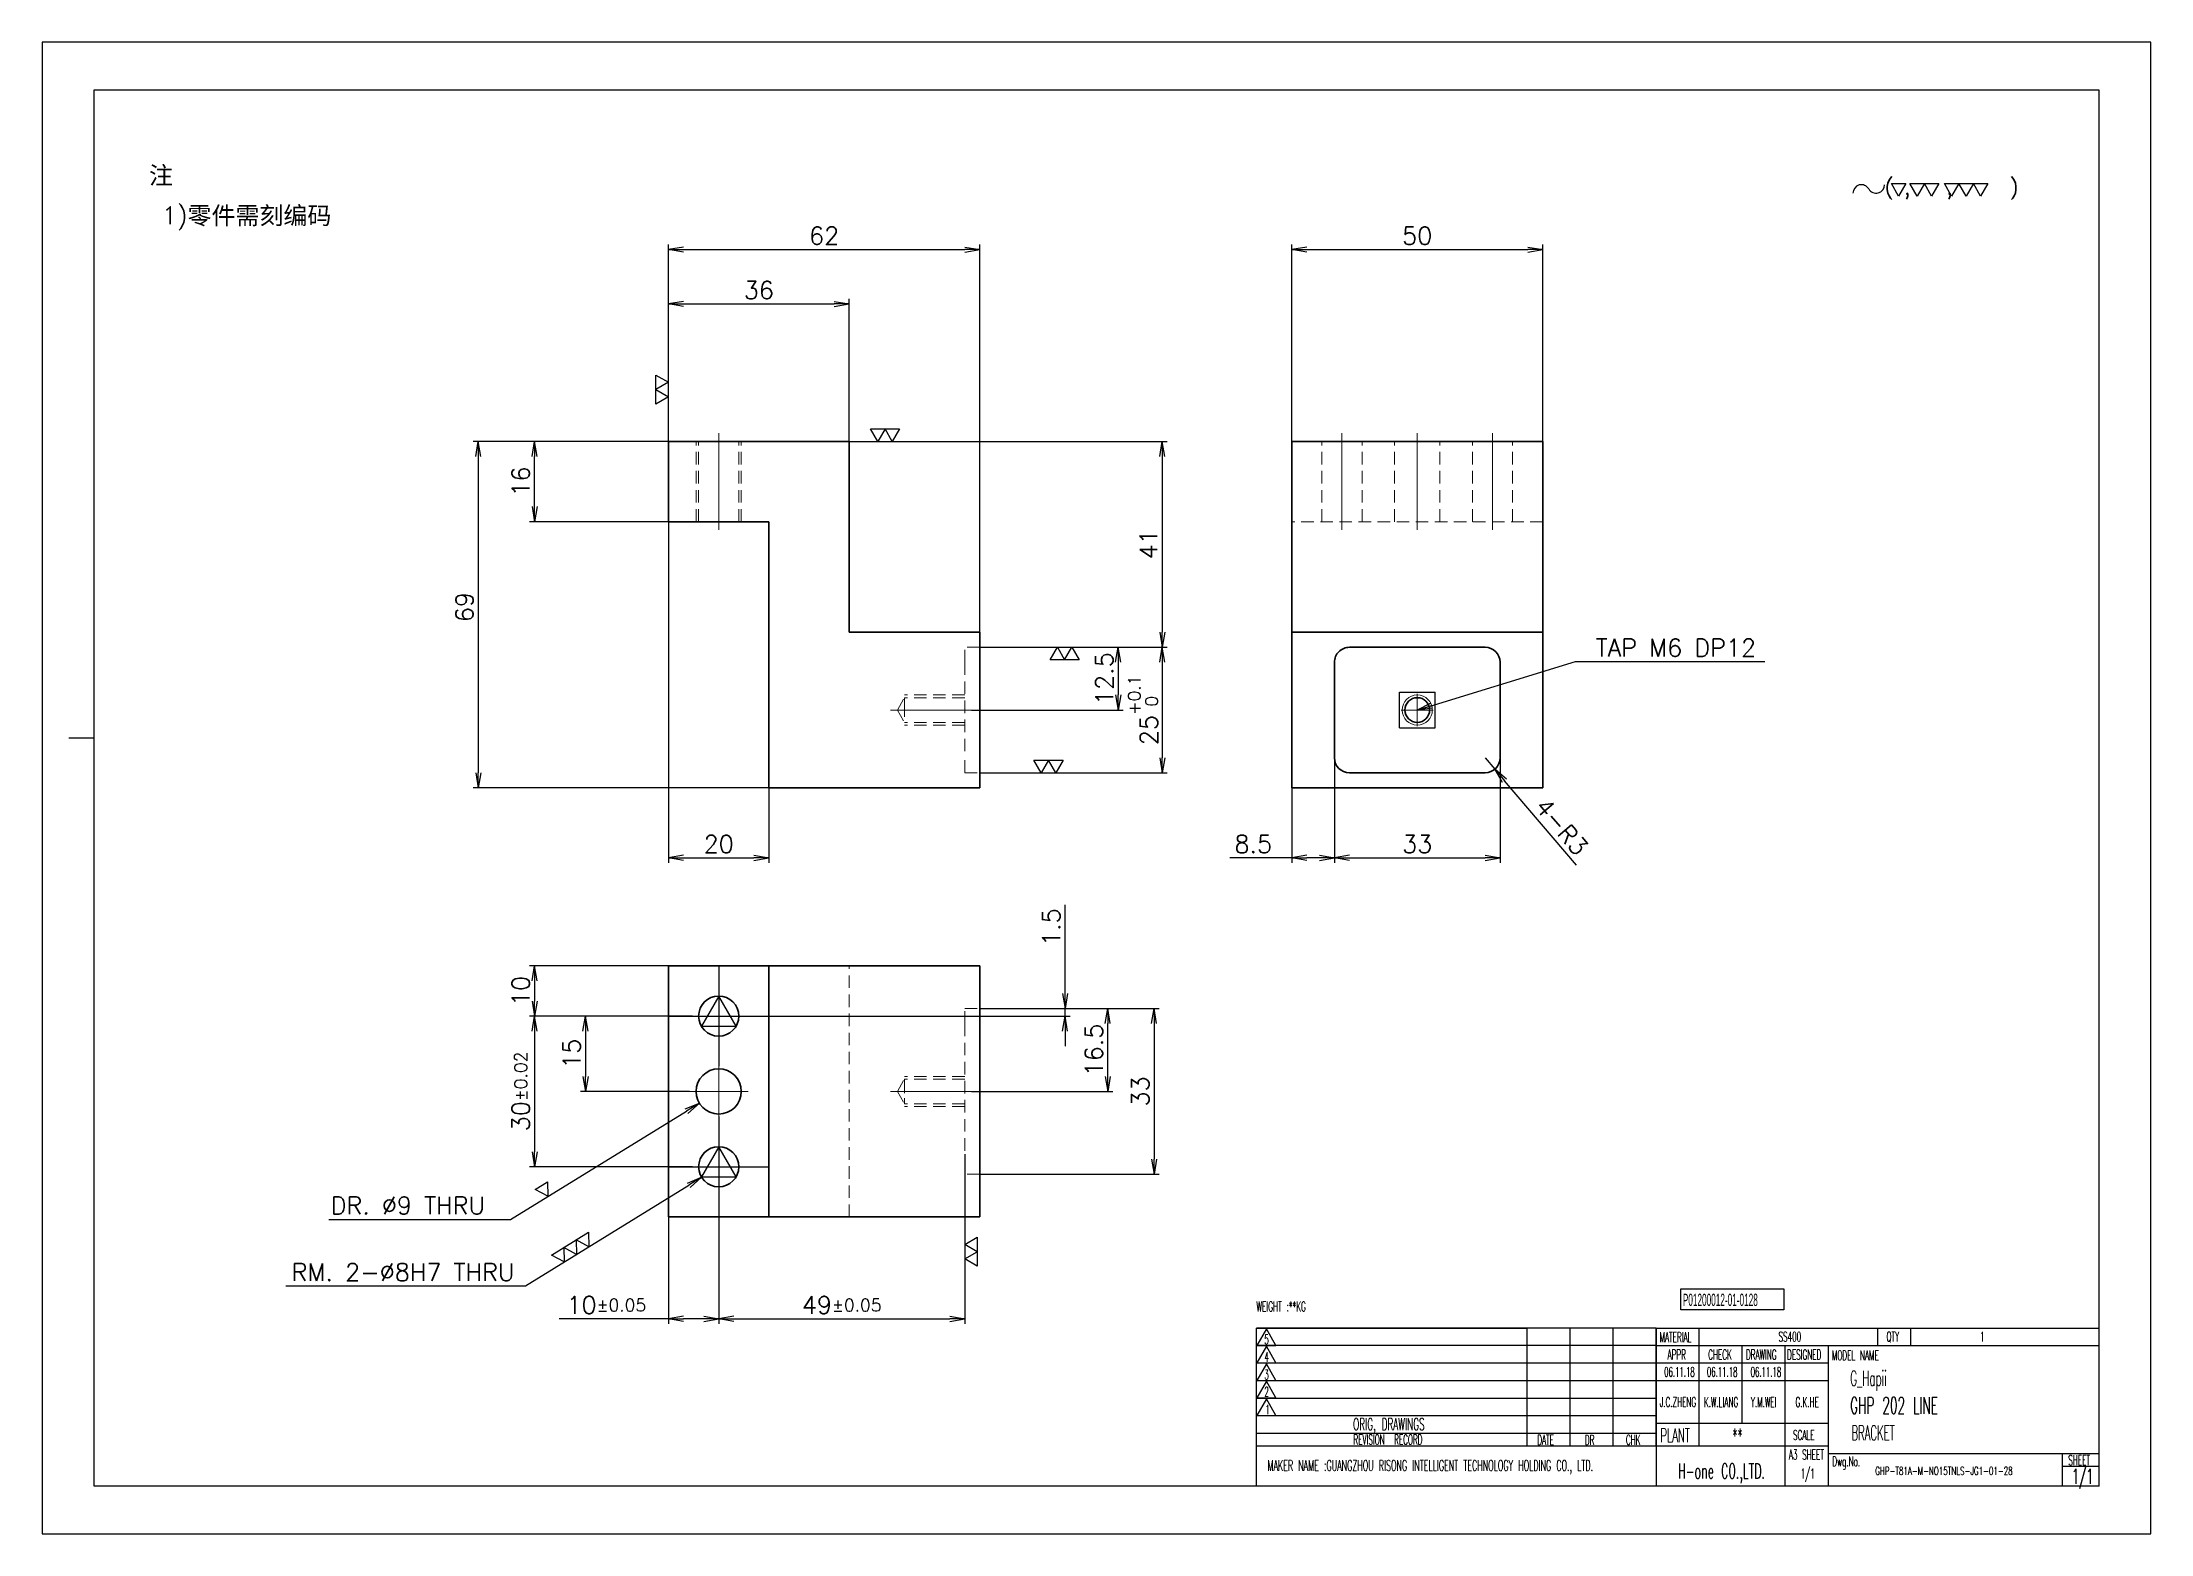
# Model space of a CAD drawing. Header units: millimetres. Extents: x -10155 to 20189, y -25550 to -22580.
# Drawn here: x 17619.1 to 18039.1, y -25547.5 to -25250.5 of the extents above; entities that cross this region are included whole.
import ezdxf
from ezdxf.enums import TextEntityAlignment as Align

# ---------------------------------------------------------------- set-up
doc = ezdxf.new("R2010")
doc.units = ezdxf.units.MM
doc.linetypes.add('CENTER-HOKUTO', pattern=[23, 20, -1, 1, -1])
doc.linetypes.add('HIDDEN-HOKUTO', pattern=[3.8, 2.5, -1.3])
doc.layers.add('AM_7', color=2, linetype='CENTER-HOKUTO', lineweight=30)
doc.layers.add('AM_HID', color=1, linetype='HIDDEN-HOKUTO', lineweight=25)
doc.layers.add('title_frame', color=7, linetype='Continuous')
doc.layers.add('word_dim', color=253, linetype='Continuous')
doc.styles.add('MX_NOTE_STANDARD', font='txt.shx', dxfattribs={"bigfont": 'bigfont.shx'})
doc.styles.get("Standard").update_dxf_attribs({"font": 'romans.shx', "bigfont": 'bigfont.shx'})
doc.dimstyles.new('RS1-1', dxfattribs={"dimtxt": 3.5, "dimasz": 3, "dimexe": 1, "dimexo": 0, "dimgap": 1, "dimtad": 3, "dimdsep": 46, "dimtxsty": 'Standard', "dimblk1": 'OPEN', "dimblk2": 'OPEN', "dimsah": 1, "dimcen": 0, "dimclrd": 256, "dimclre": 256, "dimclrt": 3, "dimazin": 2, "dimtfac": 1, "dimtmove": 0, "dimatfit": 3, "dimldrblk": 'OPEN', "dimfxl": 0, "dimtolj": 1, "dimtzin": 0, "dimarcsym": 0})

msp = doc.modelspace()

# ---------------------------------------------------------------- texts
at = {"ltscale": 2, "char_height": 3.5, "attachment_point": 1}
for s, insert, width in [('{\\fSimSun|b0|i0|c134|p2;\\C3;注}', (17640.416, -25275.292), 10.36469), ('{\\Fromans,bigfont|c134;\\C3;1)\\fSimSun|b0|i0|c134|p2;零件需刻编码}', (17642.981, -25283.3), 96.90613)]:
    msp.add_mtext(s, dxfattribs=dict(at, insert=insert, width=width))
at = {"linetype": 'Continuous', "insert": (17979.276, -25517.053), "char_height": 3, "width": 50.9, "attachment_point": 4}
msp.add_mtext('{\\W0.5;\\C3;G_Hapii }', dxfattribs=at)
at = {"color": 3, "linetype": 'Continuous', "insert": (17984.231, -25534.21), "char_height": 1.6, "width": 37.13137, "attachment_point": 1}
msp.add_mtext('{\\W0.65;GHP-T81A-M-NO15TNLS-JG1-01-28}', dxfattribs=at)
at = {"layer": 'title_frame', "color": 3, "style": 'MX_NOTE_STANDARD'}
for s, height, width, p in [('WEIGHT :**KG ', 1.96, 0.545, (17860.998, -25503.257)), ('SS400', 1.9728, 0.5341, (17964.972, -25509.274)), ('1', 1.973, 0.5341, (18005.1, -25509.274)), ('06.11.18', 1.9, 0.5341, (17942.186, -25516.249)), ('06.11.18', 1.9, 0.5341, (17950.698, -25516.249)), ('06.11.18', 1.9, 0.5341, (17959.415, -25516.249)), ('GHP 202 LINE', 3.3, 0.5341, (17979.238, -25523.622)), ('**', 2.74, 0.5341, (17955.792, -25529.303)), ('BRACKET', 2.94, 0.5, (17979.486, -25528.886)), ('A3 SHEET', 1.9728, 0.5341, (17967.029, -25532.749)), ('H-one CO.,LTD.', 3, 0.5341, (17944.955, -25536.523)), ('1/1', 1.9728, 0.5341, (17969.38, -25536.504)), ('1/1', 3, 0.5341, (18023.406, -25537.597))]:
    msp.add_text(s, height=height, dxfattribs=dict(at, width=width)).set_placement(p)
at = {"layer": 'title_frame', "color": 3, "style": 'MX_NOTE_STANDARD', "width": 0.5341}
for s, p in [('J.C.ZHENG', (17944.931, -25522.866)), ('K.W.LIANG', (17953.526, -25522.888)), ('Y.M.WEI', (17962.006, -25522.884)), ('G.K.HE', (17970.676, -25522.888))]:
    msp.add_text(s, height=1.9728, dxfattribs=at).set_placement(p, align=Align.BOTTOM_CENTER)
at = {"layer": 'title_frame', "color": 3, "insert": (17945.909, -25499.718), "char_height": 2.45, "width": 4.1107, "attachment_point": 1, "style": 'MX_NOTE_STANDARD'}
msp.add_mtext('{\\f3 of 9 Barcode|b0|i0|c0|p82;\\W0.5;P01200012-01-0128}', dxfattribs=at)
at = {"layer": 'word_dim', "color": 3, "linetype": 'Continuous', "ltscale": 2, "insert": (17928.549, -25372.857), "char_height": 3.5, "attachment_point": 7}
msp.add_mtext('TAP M6 DP12', dxfattribs=at)

# ---------------------------------------------------------------- blocks, each defined once
blk = doc.blocks.new('A$C404331B6')
at = {"layer": 'title_frame'}
for p, q in [((0, -31.5), (0, 0)), ((0, 0), (53.9, 0)), ((79.62, 0), (0, 0)), ((53.9, -23.5), (53.9, 0)), ((62.48, -23.5), (62.48, 0)), ((62.48, -23.5), (62.48, 0)), ((71.05, -23.5), (71.05, 0)), ((71.05, -23.5), (71.05, 0)), ((79.62, 0), (79.62, -31.5)), ((79.62, 0), (167.83, 0)), ((88.2, -23.5), (88.2, 0)), ((123.73, 0), (123.73, -3.5)), ((130.3, 0), (130.3, -3.5)), ((53.9, -3.5), (0, -3.5)), ((79.62, -3.5), (0, -3.5)), ((1.98, -0.12), (0.1, -3.45)), ((0.1, -3.45), (3.86, -3.45)), ((1.98, -3.6), (0.1, -6.92)), ((3.86, -3.45), (1.98, -0.12)), ((3.86, -6.92), (1.98, -3.6)), ((79.62, -3.5), (167.83, -3.5)), ((96.78, -18.9), (96.78, -3.5)), ((105.35, -31.5), (105.35, -3.5)), ((113.92, -31.5), (113.92, -3.5)), ((53.9, -7), (0, -7)), ((79.62, -7), (0, -7)), ((0.1, -6.92), (3.86, -6.92)), ((1.98, -7.13), (0.1, -10.45)), ((3.86, -10.45), (1.98, -7.13)), ((113.92, -7), (79.62, -7)), ((53.9, -10.5), (0, -10.5)), ((79.62, -10.5), (0, -10.5)), ((0.1, -10.45), (3.86, -10.45)), ((1.98, -10.54), (0.1, -13.87)), ((3.86, -13.87), (1.98, -10.54)), ((113.92, -10.5), (79.62, -10.5)), ((53.9, -14), (0, -14)), ((79.62, -14), (0, -14)), ((0.1, -13.87), (3.86, -13.87)), ((1.98, -14.07), (0.1, -17.4)), ((3.86, -17.4), (1.98, -14.07)), ((53.9, -17.5), (0, -17.5)), ((79.62, -17.5), (0, -17.5)), ((53.9, -21), (0, -21)), ((79.62, -21), (0, -21)), ((0.1, -17.4), (3.86, -17.4)), ((79.62, -18.9), (113.92, -18.9)), ((79.62, -23.5), (0, -23.5)), ((113.92, -23.5), (79.62, -23.5)), ((113.92, -25), (167.83, -25)), ((160.48, -25), (160.48, -31.5)), ((160.48, -27.5), (167.83, -27.5)), ((167.83, -31.5), (0, -31.5))]:
    blk.add_line(p, q, dxfattribs=at)
at = {"layer": 'title_frame', "color": 3, "style": 'MX_NOTE_STANDARD', "width": 0.5341}
for s, height, p in [('5', 1.92, (1.59, -3.22)), ('MATERIAL', 1.973, (80.3, -2.79)), ('QTY', 1.973, (125.5, -2.7)), ('4', 1.92, (1.59, -6.7)), ('3', 1.92, (1.59, -10.23)), ('APPR', 1.973, (81.89, -6.26)), ('CHECK', 1.973, (89.99, -6.26)), ('DRAWING', 1.973, (97.51, -6.26)), ('DESIGNED', 1.973, (105.7, -6.26)), ('MODEL NAME', 1.973, (114.63, -6.41)), ('2', 1.92, (1.59, -13.64)), ('1', 1.92, (1.78, -17.17)), ('ORIG, DRAWINGS', 2.4112, (19.27, -20.34)), ('PLANT', 2.74, (80.46, -22.73)), ('SCALE', 1.973, (106.88, -22.28)), ('REVISION  RECORD', 1.9728, (19.32, -23.18)), ('DATE', 1.973, (55.94, -23.26)), ('DR', 1.973, (65.43, -23.27)), ('CHK', 1.973, (73.61, -23.23)), ('MAKER NAME :GUANGZHOU RISONG INTELLIGENT TECHNOLOGY HOLDING CO., LTD.', 2.16, (2.22, -28.43)), ('Dwg.No.', 1.973, (114.71, -27.52)), ('SHEET', 1.973, (161.71, -27.29))]:
    blk.add_text(s, height=height, dxfattribs=at).set_placement(p)
blk = doc.blocks.new('shiage0')
at = {"layer": 'word_dim', "color": 3, "linetype": 'Continuous'}
for centre, start, end in [((1.69, 0), 30, 180), ((4.61, 1.69), 210, 0)]:
    blk.add_arc(centre, 1.69, start, end, dxfattribs=at)
blk = doc.blocks.new('10')
at = {"layer": 'title_frame', "color": 3, "linetype": 'Continuous'}
for points in [[(9.63, 2.65), (8.18, 5.15), (11.07, 5.15)], [(13.31, 2.65), (11.86, 5.15), (17.64, 5.15), (16.2, 2.65), (14.75, 5.15)], [(20.17, 2.65), (18.73, 5.15), (27.4, 5.15), (25.95, 2.65), (24.51, 5.15), (23.06, 2.65), (21.62, 5.15)]]:
    blk.add_lwpolyline(points, close=True, dxfattribs=at)
blk.add_blockref('shiage0', (0.52, 3.24), dxfattribs=at)
blk.add_text('( ,   ,     )', height=3, dxfattribs=at).set_placement((6.84, 2.97))
blk = doc.blocks.new('_Open')
at = {"color": 0, "lineweight": -2}
for p, q in [((-1, 0.17), (0, 0)), ((-1, -0.17), (0, 0)), ((0, 0), (-1, 0))]:
    blk.add_line(p, q, dxfattribs=at)
blk = doc.blocks.new('*D711')
at = {"layer": 'DEFPOINTS', "color": 0, "linetype": 'Continuous', "ltscale": 2}
for p in [(17717.2, -25330.01), (17743.88, -25330.01), (17743.88, -25346.01)]:
    blk.add_point(p, dxfattribs=at)
at = {"layer": 'word_dim', "linetype": 'Continuous', "lineweight": -2, "ltscale": 2}
for p, q in [((17743.88, -25330.01), (17716.2, -25330.01)), ((17717.2, -25343.01), (17717.2, -25333.01)), ((17743.88, -25346.01), (17716.2, -25346.01))]:
    blk.add_line(p, q, dxfattribs=at)
at = {"layer": 'word_dim', "linetype": 'Continuous', "lineweight": -2, "ltscale": 2, "xscale": 3, "yscale": 3, "zscale": 3}
for p, rotation in [((17717.2, -25330.01), 90), ((17717.2, -25346.01), 270)]:
    blk.add_blockref('_Open', p, dxfattribs=dict(at, rotation=rotation))
at = {"layer": 'word_dim', "color": 3, "linetype": 'Continuous', "ltscale": 2, "insert": (17714.45, -25338.01), "char_height": 3.5, "attachment_point": 5, "rotation": 90}
blk.add_mtext('\\A1;16', dxfattribs=at)
blk = doc.blocks.new('*D712')
at = {"layer": 'DEFPOINTS', "color": 0, "linetype": 'Continuous', "ltscale": 2}
for p in [(17743.88, -25330.01), (17705.99, -25399.01), (17763.88, -25399.01)]:
    blk.add_point(p, dxfattribs=at)
at = {"layer": 'word_dim', "linetype": 'Continuous', "lineweight": -2, "ltscale": 2}
for p, q in [((17743.88, -25330.01), (17704.99, -25330.01)), ((17705.99, -25333.01), (17705.99, -25396.01)), ((17763.88, -25399.01), (17704.99, -25399.01))]:
    blk.add_line(p, q, dxfattribs=at)
at = {"layer": 'word_dim', "linetype": 'Continuous', "lineweight": -2, "ltscale": 2, "xscale": 3, "yscale": 3, "zscale": 3}
for p, rotation in [((17705.99, -25330.01), 90), ((17705.99, -25399.01), 270)]:
    blk.add_blockref('_Open', p, dxfattribs=dict(at, rotation=rotation))
at = {"layer": 'word_dim', "color": 3, "linetype": 'Continuous', "ltscale": 2, "insert": (17703.24, -25363.01), "char_height": 3.5, "attachment_point": 5, "rotation": 90}
blk.add_mtext('\\A1;69', dxfattribs=at)
blk = doc.blocks.new('*D713')
at = {"layer": 'DEFPOINTS', "color": 0, "linetype": 'Continuous', "ltscale": 2}
for p in [(17779.88, -25330.01), (17805.88, -25371.01), (17842.23, -25371.01)]:
    blk.add_point(p, dxfattribs=at)
at = {"layer": 'word_dim', "linetype": 'Continuous', "lineweight": -2, "ltscale": 2}
for p, q in [((17779.88, -25330.01), (17843.23, -25330.01)), ((17842.23, -25333.01), (17842.23, -25368.01)), ((17805.88, -25371.01), (17843.23, -25371.01))]:
    blk.add_line(p, q, dxfattribs=at)
at = {"layer": 'word_dim', "linetype": 'Continuous', "lineweight": -2, "ltscale": 2, "xscale": 3, "yscale": 3, "zscale": 3}
for p, rotation in [((17842.23, -25330.01), 90), ((17842.23, -25371.01), 270)]:
    blk.add_blockref('_Open', p, dxfattribs=dict(at, rotation=rotation))
at = {"layer": 'word_dim', "color": 3, "linetype": 'Continuous', "ltscale": 2, "insert": (17839.48, -25350.51), "char_height": 3.5, "attachment_point": 5, "rotation": 90}
blk.add_mtext('\\A1;41', dxfattribs=at)
blk = doc.blocks.new('*D714')
at = {"layer": 'DEFPOINTS', "color": 0, "linetype": 'Continuous', "ltscale": 2}
for p in [(17779.88, -25302.65), (17743.88, -25330.01), (17779.88, -25330.01)]:
    blk.add_point(p, dxfattribs=at)
at = {"layer": 'word_dim', "linetype": 'Continuous', "lineweight": -2, "ltscale": 2}
for p, q in [((17743.88, -25330.01), (17743.88, -25301.65)), ((17746.88, -25302.65), (17776.88, -25302.65)), ((17779.88, -25330.01), (17779.88, -25301.65))]:
    blk.add_line(p, q, dxfattribs=at)
at = {"layer": 'word_dim', "linetype": 'Continuous', "lineweight": -2, "ltscale": 2, "xscale": 3, "yscale": 3, "zscale": 3, "rotation": 180}
blk.add_blockref('_Open', (17743.88, -25302.65), dxfattribs=at)
at = {"layer": 'word_dim', "linetype": 'Continuous', "lineweight": -2, "ltscale": 2, "xscale": 3, "yscale": 3, "zscale": 3}
blk.add_blockref('_Open', (17779.88, -25302.65), dxfattribs=at)
at = {"layer": 'word_dim', "color": 3, "linetype": 'Continuous', "ltscale": 2, "insert": (17761.88, -25299.9), "char_height": 3.5, "attachment_point": 5}
blk.add_mtext('\\A1;36', dxfattribs=at)
blk = doc.blocks.new('*D715')
at = {"layer": 'DEFPOINTS', "color": 0, "linetype": 'Continuous', "ltscale": 2}
for p in [(17805.88, -25291.83), (17743.88, -25330.01), (17805.88, -25371.01)]:
    blk.add_point(p, dxfattribs=at)
at = {"layer": 'word_dim', "linetype": 'Continuous', "lineweight": -2, "ltscale": 2}
for p, q in [((17743.88, -25330.01), (17743.88, -25290.83)), ((17746.88, -25291.83), (17802.88, -25291.83)), ((17805.88, -25371.01), (17805.88, -25290.83))]:
    blk.add_line(p, q, dxfattribs=at)
at = {"layer": 'word_dim', "linetype": 'Continuous', "lineweight": -2, "ltscale": 2, "xscale": 3, "yscale": 3, "zscale": 3, "rotation": 180}
blk.add_blockref('_Open', (17743.88, -25291.83), dxfattribs=at)
at = {"layer": 'word_dim', "linetype": 'Continuous', "lineweight": -2, "ltscale": 2, "xscale": 3, "yscale": 3, "zscale": 3}
blk.add_blockref('_Open', (17805.88, -25291.83), dxfattribs=at)
at = {"layer": 'word_dim', "color": 3, "linetype": 'Continuous', "ltscale": 2, "insert": (17774.88, -25289.08), "char_height": 3.5, "attachment_point": 5}
blk.add_mtext('\\A1;62', dxfattribs=at)
blk = doc.blocks.new('*D716')
at = {"layer": 'DEFPOINTS', "color": 0, "linetype": 'Continuous', "ltscale": 2}
for p in [(17743.88, -25346.01), (17763.88, -25396.01), (17763.88, -25412.95)]:
    blk.add_point(p, dxfattribs=at)
at = {"layer": 'word_dim', "linetype": 'Continuous', "lineweight": -2, "ltscale": 2}
for p, q in [((17743.88, -25346.01), (17743.88, -25413.95)), ((17763.88, -25396.01), (17763.88, -25413.95)), ((17746.88, -25412.95), (17760.88, -25412.95))]:
    blk.add_line(p, q, dxfattribs=at)
at = {"layer": 'word_dim', "linetype": 'Continuous', "lineweight": -2, "ltscale": 2, "xscale": 3, "yscale": 3, "zscale": 3, "rotation": 180}
blk.add_blockref('_Open', (17743.88, -25412.95), dxfattribs=at)
at = {"layer": 'word_dim', "linetype": 'Continuous', "lineweight": -2, "ltscale": 2, "xscale": 3, "yscale": 3, "zscale": 3}
blk.add_blockref('_Open', (17763.88, -25412.95), dxfattribs=at)
at = {"layer": 'word_dim', "color": 3, "linetype": 'Continuous', "ltscale": 2, "insert": (17753.88, -25410.2), "char_height": 3.5, "attachment_point": 5}
blk.add_mtext('\\A1;20', dxfattribs=at)
blk = doc.blocks.new('*D717')
at = {"layer": 'DEFPOINTS', "color": 0, "linetype": 'Continuous', "ltscale": 2}
for p in [(17918.01, -25291.83), (17868.01, -25330.01), (17918.01, -25330.01)]:
    blk.add_point(p, dxfattribs=at)
at = {"layer": 'word_dim', "linetype": 'Continuous', "lineweight": -2, "ltscale": 2}
for p, q in [((17868.01, -25330.01), (17868.01, -25290.83)), ((17871.01, -25291.83), (17915.01, -25291.83)), ((17918.01, -25330.01), (17918.01, -25290.83))]:
    blk.add_line(p, q, dxfattribs=at)
at = {"layer": 'word_dim', "linetype": 'Continuous', "lineweight": -2, "ltscale": 2, "xscale": 3, "yscale": 3, "zscale": 3, "rotation": 180}
blk.add_blockref('_Open', (17868.01, -25291.83), dxfattribs=at)
at = {"layer": 'word_dim', "linetype": 'Continuous', "lineweight": -2, "ltscale": 2, "xscale": 3, "yscale": 3, "zscale": 3}
blk.add_blockref('_Open', (17918.01, -25291.83), dxfattribs=at)
at = {"layer": 'word_dim', "color": 3, "linetype": 'Continuous', "ltscale": 2, "insert": (17893.01, -25289.08), "char_height": 3.5, "attachment_point": 5}
blk.add_mtext('\\A1;50', dxfattribs=at)
blk = doc.blocks.new('*D718')
at = {"layer": 'DEFPOINTS', "color": 0, "linetype": 'Continuous', "ltscale": 2}
for p in [(17743.88, -25434.45), (17717.2, -25444.45), (17748.68, -25444.45)]:
    blk.add_point(p, dxfattribs=at)
at = {"layer": 'word_dim', "linetype": 'Continuous', "lineweight": -2, "ltscale": 2}
for p, q in [((17743.88, -25434.45), (17716.2, -25434.45)), ((17717.2, -25437.45), (17717.2, -25441.45)), ((17748.68, -25444.45), (17716.2, -25444.45))]:
    blk.add_line(p, q, dxfattribs=at)
at = {"layer": 'word_dim', "linetype": 'Continuous', "lineweight": -2, "ltscale": 2, "xscale": 3, "yscale": 3, "zscale": 3}
for p, rotation in [((17717.2, -25434.45), 90), ((17717.2, -25444.45), 270)]:
    blk.add_blockref('_Open', p, dxfattribs=dict(at, rotation=rotation))
at = {"layer": 'word_dim', "color": 3, "linetype": 'Continuous', "ltscale": 2, "insert": (17714.45, -25439.45), "char_height": 3.5, "attachment_point": 5, "rotation": 90}
blk.add_mtext('\\A1;10', dxfattribs=at)
blk = doc.blocks.new('*D719')
at = {"layer": 'DEFPOINTS', "color": 0, "linetype": 'Continuous', "ltscale": 2}
for p in [(17748.68, -25444.45), (17727.34, -25459.45), (17748.03, -25459.45)]:
    blk.add_point(p, dxfattribs=at)
at = {"layer": 'word_dim', "linetype": 'Continuous', "lineweight": -2, "ltscale": 2}
for p, q in [((17748.68, -25444.45), (17726.34, -25444.45)), ((17727.34, -25447.45), (17727.34, -25456.45)), ((17748.03, -25459.45), (17726.34, -25459.45))]:
    blk.add_line(p, q, dxfattribs=at)
at = {"layer": 'word_dim', "linetype": 'Continuous', "lineweight": -2, "ltscale": 2, "xscale": 3, "yscale": 3, "zscale": 3}
for p, rotation in [((17727.34, -25444.45), 90), ((17727.34, -25459.45), 270)]:
    blk.add_blockref('_Open', p, dxfattribs=dict(at, rotation=rotation))
at = {"layer": 'word_dim', "color": 3, "linetype": 'Continuous', "ltscale": 2, "insert": (17724.59, -25451.95), "char_height": 3.5, "attachment_point": 5, "rotation": 90}
blk.add_mtext('\\A1;15', dxfattribs=at)
blk = doc.blocks.new('*D720')
at = {"layer": 'DEFPOINTS', "color": 0, "linetype": 'Continuous', "ltscale": 2}
for p in [(17748.68, -25444.45), (17717.2, -25474.45), (17748.68, -25474.45)]:
    blk.add_point(p, dxfattribs=at)
at = {"layer": 'word_dim', "linetype": 'Continuous', "lineweight": -2, "ltscale": 2}
for p, q in [((17748.68, -25444.45), (17716.2, -25444.45)), ((17717.2, -25447.45), (17717.2, -25471.45)), ((17748.68, -25474.45), (17716.2, -25474.45))]:
    blk.add_line(p, q, dxfattribs=at)
at = {"layer": 'word_dim', "linetype": 'Continuous', "lineweight": -2, "ltscale": 2, "xscale": 3, "yscale": 3, "zscale": 3}
for p, rotation in [((17717.2, -25444.45), 90), ((17717.2, -25474.45), 270)]:
    blk.add_blockref('_Open', p, dxfattribs=dict(at, rotation=rotation))
at = {"layer": 'word_dim', "color": 3, "linetype": 'Continuous', "ltscale": 2, "insert": (17714.45, -25459.45), "char_height": 3.5, "attachment_point": 5, "rotation": 90}
blk.add_mtext('\\A1;30{\\H0.715x;%%p0.02}', dxfattribs=at)
blk = doc.blocks.new('*D721')
at = {"layer": 'DEFPOINTS', "color": 0, "linetype": 'Continuous', "ltscale": 2}
for p in [(17753.88, -25479.65), (17743.88, -25484.45), (17753.88, -25504.73)]:
    blk.add_point(p, dxfattribs=at)
at = {"layer": 'word_dim', "linetype": 'Continuous', "lineweight": -2, "ltscale": 2}
for p, q in [((17753.88, -25479.65), (17753.88, -25505.73)), ((17743.88, -25484.45), (17743.88, -25505.73)), ((17743.88, -25504.73), (17722.13, -25504.73)), ((17750.88, -25504.73), (17746.88, -25504.73))]:
    blk.add_line(p, q, dxfattribs=at)
at = {"layer": 'word_dim', "linetype": 'Continuous', "lineweight": -2, "ltscale": 2, "xscale": 3, "yscale": 3, "zscale": 3, "rotation": 180}
blk.add_blockref('_Open', (17743.88, -25504.73), dxfattribs=at)
at = {"layer": 'word_dim', "linetype": 'Continuous', "lineweight": -2, "ltscale": 2, "xscale": 3, "yscale": 3, "zscale": 3}
blk.add_blockref('_Open', (17753.88, -25504.73), dxfattribs=at)
at = {"layer": 'word_dim', "color": 3, "linetype": 'Continuous', "ltscale": 2, "insert": (17731.5, -25501.98), "char_height": 3.5, "attachment_point": 5}
blk.add_mtext('\\A1;10{\\H0.715x;%%p0.05}', dxfattribs=at)
blk = doc.blocks.new('MARK_8PIN')
at = {"color": 3, "linetype": 'Continuous'}
blk.add_lwpolyline([(0, 4), (-3.46, -2), (3.46, -2)], close=True, dxfattribs=at)
blk.add_circle((0, 0), 4, dxfattribs=at)
blk = doc.blocks.new('MARK_CENTER')
at = {"color": 2, "linetype": 'CENTER-HOKUTO'}
for p, q in [((0, 10), (0, -10)), ((-10, 0), (10, 0))]:
    blk.add_line(p, q, dxfattribs=at)
blk = doc.blocks.new('*D722')
at = {"layer": 'DEFPOINTS', "color": 0, "linetype": 'Continuous', "ltscale": 2}
for p in [(17757.28, -25472.35), (17750.47, -25476.55)]:
    blk.add_point(p, dxfattribs=at)
at = {"layer": 'word_dim', "linetype": 'Continuous', "lineweight": -2, "ltscale": 2}
for p, q in [((17715.36, -25498.18), (17747.92, -25478.12)), ((17667.66, -25498.18), (17715.36, -25498.18))]:
    blk.add_line(p, q, dxfattribs=at)
at = {"layer": 'word_dim', "linetype": 'Continuous', "lineweight": -2, "ltscale": 2, "xscale": 3, "yscale": 3, "zscale": 3, "rotation": 31.63490930097425}
blk.add_blockref('_Open', (17750.47, -25476.55), dxfattribs=at)
at = {"layer": 'word_dim', "color": 3, "linetype": 'Continuous', "ltscale": 2, "insert": (17691.01, -25495.43), "char_height": 3.5, "attachment_point": 5}
blk.add_mtext('\\A1;RM. 2-∅8H7 THRU', dxfattribs=at)
blk = doc.blocks.new('shiage3')
at = {"layer": 'word_dim', "color": 3, "linetype": 'Continuous'}
for p, q in [((-1.44, 2.5), (7.22, 2.5)), ((0, 0), (-1.44, 2.5)), ((1.44, 2.5), (0, 0)), ((2.89, 0), (1.44, 2.5)), ((4.33, 2.5), (2.89, 0)), ((5.77, 0), (4.33, 2.5)), ((7.22, 2.5), (5.77, 0))]:
    blk.add_line(p, q, dxfattribs=at)
blk = doc.blocks.new('*D723')
at = {"layer": 'DEFPOINTS', "color": 0, "linetype": 'Continuous', "ltscale": 2}
for p in [(17757.71, -25457.1), (17750.04, -25461.81)]:
    blk.add_point(p, dxfattribs=at)
at = {"layer": 'word_dim', "linetype": 'Continuous', "lineweight": -2, "ltscale": 2}
for p, q in [((17712.39, -25484.92), (17747.48, -25463.38)), ((17676.19, -25484.92), (17712.39, -25484.92))]:
    blk.add_line(p, q, dxfattribs=at)
at = {"layer": 'word_dim', "linetype": 'Continuous', "lineweight": -2, "ltscale": 2, "xscale": 3, "yscale": 3, "zscale": 3, "rotation": 31.54457213538916}
blk.add_blockref('_Open', (17750.04, -25461.81), dxfattribs=at)
at = {"layer": 'word_dim', "color": 3, "linetype": 'Continuous', "ltscale": 2, "insert": (17691.96, -25482.17), "char_height": 3.5, "attachment_point": 5}
blk.add_mtext('\\A1;DR. ∅9 THRU', dxfattribs=at)
blk = doc.blocks.new('shiage1')
at = {"layer": 'word_dim', "color": 3, "linetype": 'Continuous'}
for p, q in [((0, 0), (-1.44, 2.5)), ((-1.44, 2.5), (1.44, 2.5)), ((1.44, 2.5), (0, 0))]:
    blk.add_line(p, q, dxfattribs=at)
blk = doc.blocks.new('*D724')
at = {"layer": 'DEFPOINTS', "color": 0, "linetype": 'Continuous', "ltscale": 2}
for p in [(17802.88, -25471.95), (17753.88, -25484.45), (17802.88, -25504.73)]:
    blk.add_point(p, dxfattribs=at)
at = {"layer": 'word_dim', "linetype": 'Continuous', "lineweight": -2, "ltscale": 2}
for p, q in [((17802.88, -25471.95), (17802.88, -25505.73)), ((17753.88, -25484.45), (17753.88, -25505.73)), ((17756.88, -25504.73), (17799.88, -25504.73))]:
    blk.add_line(p, q, dxfattribs=at)
at = {"layer": 'word_dim', "linetype": 'Continuous', "lineweight": -2, "ltscale": 2, "xscale": 3, "yscale": 3, "zscale": 3, "rotation": 180}
blk.add_blockref('_Open', (17753.88, -25504.73), dxfattribs=at)
at = {"layer": 'word_dim', "linetype": 'Continuous', "lineweight": -2, "ltscale": 2, "xscale": 3, "yscale": 3, "zscale": 3}
blk.add_blockref('_Open', (17802.88, -25504.73), dxfattribs=at)
at = {"layer": 'word_dim', "color": 3, "linetype": 'Continuous', "ltscale": 2, "insert": (17778.38, -25501.98), "char_height": 3.5, "attachment_point": 5}
blk.add_mtext('\\A1;49{\\H0.715x;%%p0.05}', dxfattribs=at)
blk = doc.blocks.new('*D725')
at = {"layer": 'DEFPOINTS', "color": 0, "linetype": 'Continuous', "ltscale": 2}
for p in [(17805.88, -25442.95), (17805.88, -25475.95), (17840.59, -25475.95)]:
    blk.add_point(p, dxfattribs=at)
at = {"layer": 'word_dim', "linetype": 'Continuous', "lineweight": -2, "ltscale": 2}
for p, q in [((17805.88, -25442.95), (17841.59, -25442.95)), ((17840.59, -25445.95), (17840.59, -25472.95)), ((17805.88, -25475.95), (17841.59, -25475.95))]:
    blk.add_line(p, q, dxfattribs=at)
at = {"layer": 'word_dim', "linetype": 'Continuous', "lineweight": -2, "ltscale": 2, "xscale": 3, "yscale": 3, "zscale": 3}
for p, rotation in [((17840.59, -25442.95), 90), ((17840.59, -25475.95), 270)]:
    blk.add_blockref('_Open', p, dxfattribs=dict(at, rotation=rotation))
at = {"layer": 'word_dim', "color": 3, "linetype": 'Continuous', "ltscale": 2, "insert": (17837.84, -25459.45), "char_height": 3.5, "attachment_point": 5, "rotation": 90}
blk.add_mtext('\\A1;33', dxfattribs=at)
blk = doc.blocks.new('*D726')
at = {"layer": 'DEFPOINTS', "color": 0, "linetype": 'Continuous', "ltscale": 2}
for p in [(17805.88, -25442.95), (17822.86, -25442.95), (17763.88, -25444.45)]:
    blk.add_point(p, dxfattribs=at)
at = {"layer": 'word_dim', "linetype": 'Continuous', "lineweight": -2, "ltscale": 2}
for p, q in [((17822.86, -25439.95), (17822.86, -25422.33)), ((17805.88, -25442.95), (17823.86, -25442.95)), ((17822.86, -25444.45), (17822.86, -25442.95)), ((17763.88, -25444.45), (17823.86, -25444.45)), ((17822.86, -25447.45), (17822.86, -25450.45))]:
    blk.add_line(p, q, dxfattribs=at)
at = {"layer": 'word_dim', "linetype": 'Continuous', "lineweight": -2, "ltscale": 2, "xscale": 3, "yscale": 3, "zscale": 3}
for p, rotation in [((17822.86, -25442.95), 270), ((17822.86, -25444.45), 90)]:
    blk.add_blockref('_Open', p, dxfattribs=dict(at, rotation=rotation))
at = {"layer": 'word_dim', "color": 3, "linetype": 'Continuous', "ltscale": 2, "insert": (17820.11, -25426.74), "char_height": 3.5, "attachment_point": 5, "rotation": 90}
blk.add_mtext('\\A1;1.5', dxfattribs=at)
blk = doc.blocks.new('*D727')
at = {"layer": 'DEFPOINTS', "color": 0, "linetype": 'Continuous', "ltscale": 2}
for p in [(17805.88, -25442.95), (17831.36, -25442.95), (17804.22, -25459.45)]:
    blk.add_point(p, dxfattribs=at)
at = {"layer": 'word_dim', "linetype": 'Continuous', "lineweight": -2, "ltscale": 2}
for p, q in [((17805.88, -25442.95), (17832.36, -25442.95)), ((17831.36, -25456.45), (17831.36, -25445.95)), ((17804.22, -25459.45), (17832.36, -25459.45))]:
    blk.add_line(p, q, dxfattribs=at)
at = {"layer": 'word_dim', "linetype": 'Continuous', "lineweight": -2, "ltscale": 2, "xscale": 3, "yscale": 3, "zscale": 3}
for p, rotation in [((17831.36, -25442.95), 90), ((17831.36, -25459.45), 270)]:
    blk.add_blockref('_Open', p, dxfattribs=dict(at, rotation=rotation))
at = {"layer": 'word_dim', "color": 3, "linetype": 'Continuous', "ltscale": 2, "insert": (17828.61, -25451.2), "char_height": 3.5, "attachment_point": 5, "rotation": 90}
blk.add_mtext('\\A1;16.5', dxfattribs=at)
blk = doc.blocks.new('*D728')
at = {"layer": 'DEFPOINTS', "color": 0, "linetype": 'Continuous', "ltscale": 2}
for p in [(17805.88, -25371.01), (17804.22, -25383.51), (17833.44, -25383.51)]:
    blk.add_point(p, dxfattribs=at)
at = {"layer": 'word_dim', "linetype": 'Continuous', "lineweight": -2, "ltscale": 2}
for p, q in [((17805.88, -25371.01), (17834.44, -25371.01)), ((17833.44, -25374.01), (17833.44, -25380.51)), ((17804.22, -25383.51), (17834.44, -25383.51))]:
    blk.add_line(p, q, dxfattribs=at)
at = {"layer": 'word_dim', "linetype": 'Continuous', "lineweight": -2, "ltscale": 2, "xscale": 3, "yscale": 3, "zscale": 3}
for p, rotation in [((17833.44, -25371.01), 90), ((17833.44, -25383.51), 270)]:
    blk.add_blockref('_Open', p, dxfattribs=dict(at, rotation=rotation))
at = {"layer": 'word_dim', "color": 3, "linetype": 'Continuous', "ltscale": 2, "insert": (17830.69, -25377.26), "char_height": 3.5, "attachment_point": 5, "rotation": 90}
blk.add_mtext('\\A1;12.5', dxfattribs=at)
blk = doc.blocks.new('MARK_M6BOLT')
at = {"color": 3, "linetype": 'Continuous'}
for p, q in [((-1.77, 1.77), (1.77, 1.77)), ((-1.77, -1.77), (-1.77, 1.77)), ((1.77, -1.77), (1.77, 1.77)), ((-1.77, -1.77), (1.77, -1.77))]:
    blk.add_line(p, q, dxfattribs=at)
blk = doc.blocks.new('*D731')
at = {"layer": 'DEFPOINTS', "color": 0, "ltscale": 2}
for p in [(17805.88, -25371.01), (17805.88, -25396.01), (17842.23, -25396.01)]:
    blk.add_point(p, dxfattribs=at)
at = {"layer": 'word_dim', "lineweight": -2, "ltscale": 2}
for p, q in [((17805.88, -25371.01), (17843.23, -25371.01)), ((17842.23, -25374.01), (17842.23, -25393.01)), ((17805.88, -25396.01), (17843.23, -25396.01))]:
    blk.add_line(p, q, dxfattribs=at)
at = {"layer": 'word_dim', "lineweight": -2, "ltscale": 2, "xscale": 3, "yscale": 3, "zscale": 3}
for p, rotation in [((17842.23, -25371.01), 90), ((17842.23, -25396.01), 270)]:
    blk.add_blockref('_Open', p, dxfattribs=dict(at, rotation=rotation))
at = {"layer": 'word_dim', "color": 3, "ltscale": 2, "insert": (17838.37, -25383.51), "char_height": 3.5, "attachment_point": 5, "rotation": 90}
blk.add_mtext('25{\\H2.450000;\\S+0.1^  0;}', dxfattribs=at)
blk = doc.blocks.new('*D732')
at = {"layer": 'DEFPOINTS', "color": 0, "ltscale": 2}
for p in [(17876.51, -25393.01), (17868.01, -25399.01), (17876.51, -25412.95)]:
    blk.add_point(p, dxfattribs=at)
at = {"layer": 'word_dim', "lineweight": -2, "ltscale": 2}
for p, q in [((17876.51, -25393.01), (17876.51, -25413.95)), ((17868.01, -25399.01), (17868.01, -25413.95)), ((17868.01, -25412.95), (17855.68, -25412.95)), ((17873.51, -25412.95), (17871.01, -25412.95))]:
    blk.add_line(p, q, dxfattribs=at)
at = {"layer": 'word_dim', "lineweight": -2, "ltscale": 2, "xscale": 3, "yscale": 3, "zscale": 3, "rotation": 180}
blk.add_blockref('_Open', (17868.01, -25412.95), dxfattribs=at)
at = {"layer": 'word_dim', "lineweight": -2, "ltscale": 2, "xscale": 3, "yscale": 3, "zscale": 3}
blk.add_blockref('_Open', (17876.51, -25412.95), dxfattribs=at)
at = {"layer": 'word_dim', "color": 3, "ltscale": 2, "insert": (17860.35, -25410.2), "char_height": 3.5, "attachment_point": 5}
blk.add_mtext('\\A1;8.5', dxfattribs=at)
blk = doc.blocks.new('*D733')
at = {"layer": 'DEFPOINTS', "color": 0, "ltscale": 2}
for p in [(17876.51, -25393.01), (17909.51, -25393.01), (17909.51, -25412.95)]:
    blk.add_point(p, dxfattribs=at)
at = {"layer": 'word_dim', "lineweight": -2, "ltscale": 2}
for p, q in [((17876.51, -25393.01), (17876.51, -25413.95)), ((17909.51, -25393.01), (17909.51, -25413.95)), ((17879.51, -25412.95), (17906.51, -25412.95))]:
    blk.add_line(p, q, dxfattribs=at)
at = {"layer": 'word_dim', "lineweight": -2, "ltscale": 2, "xscale": 3, "yscale": 3, "zscale": 3, "rotation": 180}
blk.add_blockref('_Open', (17876.51, -25412.95), dxfattribs=at)
at = {"layer": 'word_dim', "lineweight": -2, "ltscale": 2, "xscale": 3, "yscale": 3, "zscale": 3}
blk.add_blockref('_Open', (17909.51, -25412.95), dxfattribs=at)
at = {"layer": 'word_dim', "color": 3, "ltscale": 2, "insert": (17893.01, -25410.2), "char_height": 3.5, "attachment_point": 5}
blk.add_mtext('\\A1;33', dxfattribs=at)
blk = doc.blocks.new('*D734')
at = {"layer": 'DEFPOINTS', "color": 0, "ltscale": 2}
for p in [(17906.51, -25393.01), (17908.45, -25395.3)]:
    blk.add_point(p, dxfattribs=at)
at = {"layer": 'word_dim', "lineweight": -2, "ltscale": 2}
for p, q in [((17906.51, -25393.01), (17908.45, -25395.3)), ((17924.71, -25414.42), (17910.4, -25397.58))]:
    blk.add_line(p, q, dxfattribs=at)
at = {"layer": 'word_dim', "lineweight": -2, "ltscale": 2, "xscale": 3, "yscale": 3, "zscale": 3, "rotation": 130.3652621416837}
blk.add_blockref('_Open', (17908.45, -25395.3), dxfattribs=at)
at = {"layer": 'word_dim', "color": 3, "ltscale": 2, "insert": (17921.78, -25406.73), "char_height": 3.5, "attachment_point": 5, "rotation": 310.3653}
blk.add_mtext('\\A1;4-R3', dxfattribs=at)

# ---------------------------------------------------------------- dimensions: what is measured, and where the dimension line sits
at = {"layer": 'word_dim', "linetype": 'Continuous', "ltscale": 2}
for base, p1, p2, picture, middle in [((17805.876, -25291.831), (17743.876, -25330.013), (17805.876, -25371.013), '*D715', (17774.876, -25289.081)), ((17918.012, -25291.831), (17868.012, -25330.013), (17918.012, -25330.013), '*D717', (17893.012, -25289.081)), ((17779.876, -25302.652), (17743.876, -25330.013), (17779.876, -25330.013), '*D714', (17761.876, -25299.902)), ((17763.876, -25412.953), (17743.876, -25346.013), (17763.876, -25396.013), '*D716', (17753.876, -25410.203))]:
    dim = msp.add_linear_dim(base=base, p1=p1, p2=p2, dimstyle='RS1-1', dxfattribs=at)
    dim.commit()
    dim.dimension.update_dxf_attribs({"geometry": picture, "text_midpoint": middle})
for base, p1, p2, picture, middle in [((17705.987, -25399.013), (17743.876, -25330.013), (17763.876, -25399.013), '*D712', (17705.987, -25363.013)), ((17822.862, -25442.953), (17763.876, -25444.453), (17805.876, -25442.953), '*D726', (17822.862, -25426.745)), ((17840.588, -25475.953), (17805.876, -25442.953), (17805.876, -25475.953), '*D725', (17840.588, -25459.453))]:
    dim = msp.add_linear_dim(base=base, p1=p1, p2=p2, angle=90, dimstyle='RS1-1', dxfattribs=at)
    dim.commit()
    dim.dimension.update_dxf_attribs({"geometry": picture, "text_midpoint": middle, "dimtype": 160})
for base, p1, p2, picture, middle in [((17717.201, -25330.013), (17743.876, -25346.013), (17743.876, -25330.013), '*D711', (17714.451, -25338.013)), ((17842.227, -25371.013), (17779.876, -25330.013), (17805.876, -25371.013), '*D713', (17839.477, -25350.513)), ((17833.439, -25383.513), (17805.876, -25371.013), (17804.218, -25383.513), '*D728', (17830.689, -25377.263)), ((17717.201, -25444.453), (17743.876, -25434.453), (17748.676, -25444.453), '*D718', (17714.451, -25439.453)), ((17831.358, -25442.953), (17804.218, -25459.453), (17805.876, -25442.953), '*D727', (17828.608, -25451.203)), ((17727.343, -25459.453), (17748.676, -25444.453), (17748.026, -25459.453), '*D719', (17724.593, -25451.953))]:
    dim = msp.add_linear_dim(base=base, p1=p1, p2=p2, angle=90, dimstyle='RS1-1', dxfattribs=at)
    dim.commit()
    dim.dimension.update_dxf_attribs({"geometry": picture, "text_midpoint": middle})
at = {"layer": 'word_dim', "ltscale": 2}
dim = msp.add_linear_dim(base=(17842.227, -25396.013), p1=(17805.876, -25371.013), p2=(17805.876, -25396.013), angle=90, dimstyle='RS1-1', override={"dimgap": 1, "dimtol": 1, "dimlim": 0, "dimtp": 0.1, "dimtm": 0, "dimtfac": 0.7, "dimtolj": 0, "dimtzin": 8}, dxfattribs=at)
dim.commit()
dim.dimension.update_dxf_attribs({"geometry": '*D731', "text_midpoint": (17838.368, -25383.513)})
dim = msp.add_linear_dim(base=(17876.512, -25412.953), p1=(17868.012, -25399.013), p2=(17876.512, -25393.013), dimstyle='RS1-1', dxfattribs=at)
dim.commit()
dim.dimension.update_dxf_attribs({"geometry": '*D732', "text_midpoint": (17860.345, -25412.953), "dimtype": 160})
dim = msp.add_linear_dim(base=(17909.512, -25412.953), p1=(17876.512, -25393.013), p2=(17909.512, -25393.013), dimstyle='RS1-1', dxfattribs=at)
dim.commit()
dim.dimension.update_dxf_attribs({"geometry": '*D733', "text_midpoint": (17893.012, -25410.203)})
dim = msp.add_radius_dim(center=(17906.512, -25393.013), mpoint=(17908.455, -25395.298), text='4-<>', dimstyle='RS1-1', dxfattribs=at)
dim.commit()
dim.dimension.update_dxf_attribs({"geometry": '*D734', "text_midpoint": (17919.686, -25408.511), "dimtype": 164})
at = {"layer": 'word_dim', "linetype": 'Continuous', "ltscale": 2}
dim = msp.add_linear_dim(base=(17717.201, -25474.453), p1=(17748.676, -25444.453), p2=(17748.676, -25474.453), angle=90, text='<>{\\H0.715x;%%p0.02}', dimstyle='RS1-1', dxfattribs=at)
dim.commit()
dim.dimension.update_dxf_attribs({"geometry": '*D720', "text_midpoint": (17714.451, -25459.453)})
for p1, p2, text, picture, middle in [((17757.711, -25457.098), (17750.041, -25461.807), 'DR. <> THRU', '*D723', (17691.96, -25484.917)), ((17757.282, -25472.355), (17750.47, -25476.551), 'RM. 2-<>H7 THRU', '*D722', (17691.007, -25498.182))]:
    dim = msp.add_diameter_dim_2p(p1=p1, p2=p2, text=text, dimstyle='RS1-1', override={"dimtoh": 1, "dimtofl": 0}, dxfattribs=at)
    dim.commit()
    dim.dimension.update_dxf_attribs({"geometry": picture, "text_midpoint": middle, "dimtype": 163})
dim = msp.add_linear_dim(base=(17802.876, -25504.728), p1=(17753.876, -25484.453), p2=(17802.876, -25471.953), text='<>{\\H0.715x;%%p0.05}', dimstyle='RS1-1', dxfattribs=at)
dim.commit()
dim.dimension.update_dxf_attribs({"geometry": '*D724', "text_midpoint": (17778.376, -25501.978)})
dim = msp.add_linear_dim(base=(17753.876, -25504.728), p1=(17743.876, -25484.453), p2=(17753.876, -25479.652), text='<>{\\H0.715x;%%p0.05}', dimstyle='RS1-1', dxfattribs=at)
dim.commit()
dim.dimension.update_dxf_attribs({"geometry": '*D721', "text_midpoint": (17731.501, -25504.728), "dimtype": 160})

# ---------------------------------------------------------------- linework, layer by layer
at = {"color": 7, "lineweight": 35}
for p, q in [((17779.876, -25330.013), (17743.876, -25330.013)), ((17779.876, -25330.013), (17779.876, -25368.013)), ((17918.012, -25330.013), (17868.012, -25330.013)), ((17868.012, -25330.013), (17868.012, -25368.013)), ((17918.012, -25330.013), (17918.012, -25368.013)), ((17743.876, -25346.013), (17763.876, -25346.013)), ((17763.876, -25346.013), (17763.876, -25399.013)), ((17779.876, -25368.013), (17805.876, -25368.013)), ((17805.876, -25368.013), (17805.876, -25399.013)), ((17918.012, -25368.013), (17868.012, -25368.013)), ((17868.012, -25368.013), (17868.012, -25399.013)), ((17906.512, -25371.013), (17879.512, -25371.013)), ((17918.012, -25399.013), (17918.012, -25368.013)), ((17879.512, -25396.013), (17906.512, -25396.013)), ((17763.876, -25399.013), (17805.876, -25399.013)), ((17868.012, -25399.013), (17918.012, -25399.013)), ((17743.876, -25434.453), (17763.876, -25434.453)), ((17743.876, -25484.453), (17743.876, -25434.453)), ((17763.876, -25484.453), (17763.876, -25434.453)), ((17763.876, -25434.453), (17805.876, -25434.453)), ((17805.876, -25434.453), (17805.876, -25484.453)), ((17743.876, -25484.453), (17763.876, -25484.453)), ((17763.876, -25484.453), (17805.876, -25484.453))]:
    msp.add_line(p, q, dxfattribs=at)
at = {"color": 7, "lineweight": 35, "ltscale": 0.4}
msp.add_line((17743.876, -25330.013), (17743.876, -25346.013), dxfattribs=at)
at = {"color": 7, "lineweight": 35, "ltscale": 0.475}
for p, q in [((17876.512, -25374.013), (17876.512, -25393.013)), ((17909.512, -25374.013), (17909.512, -25393.013))]:
    msp.add_line(p, q, dxfattribs=at)
at = {"color": 7, "lineweight": 13}
msp.add_circle((17893.012, -25383.513), 3, dxfattribs=at)
at = {"color": 7, "lineweight": 35}
for centre, radius in [((17893.012, -25383.513), 2.459), ((17753.876, -25444.453), 4), ((17753.876, -25459.453), 4.5), ((17753.876, -25474.453), 4)]:
    msp.add_circle(centre, radius, dxfattribs=at)
for centre, start, end in [((17879.512, -25374.013), 90, 180.00001), ((17906.512, -25374.013), 0, 90), ((17879.512, -25393.013), 180.00001, 270), ((17906.512, -25393.013), 270, 0)]:
    msp.add_arc(centre, 3, start, end, dxfattribs=at)
at = {"layer": 'AM_7', "color": 2, "lineweight": 13}
for p, q in [((17753.876, -25347.613), (17753.876, -25328.413)), ((17878.012, -25347.613), (17878.012, -25328.413)), ((17893.012, -25347.613), (17893.012, -25328.413)), ((17908.012, -25347.613), (17908.012, -25328.413)), ((17893.012, -25380.317), (17893.012, -25386.709)), ((17804.218, -25383.513), (17788.114, -25383.513)), ((17896.208, -25383.513), (17889.816, -25383.513)), ((17753.876, -25439.253), (17753.876, -25449.652)), ((17759.076, -25444.453), (17748.676, -25444.453)), ((17753.876, -25453.603), (17753.876, -25465.302)), ((17759.726, -25459.453), (17748.026, -25459.453)), ((17804.218, -25459.453), (17788.114, -25459.453)), ((17753.876, -25469.253), (17753.876, -25479.652)), ((17759.076, -25474.453), (17748.676, -25474.453))]:
    msp.add_line(p, q, dxfattribs=at)
at = {"layer": 'AM_HID', "color": 1, "lineweight": 13}
for p, q in [((17749.376, -25346.013), (17749.376, -25330.013)), ((17749.876, -25346.013), (17749.876, -25330.013)), ((17749.876, -25346.013), (17749.876, -25330.013)), ((17757.876, -25346.013), (17757.876, -25330.013)), ((17757.876, -25346.013), (17757.876, -25330.013)), ((17758.376, -25346.013), (17758.376, -25330.013)), ((17874.012, -25346.013), (17874.012, -25330.013)), ((17882.012, -25346.013), (17882.012, -25330.013)), ((17888.512, -25346.013), (17888.512, -25330.013)), ((17897.512, -25346.013), (17897.512, -25330.013)), ((17904.012, -25346.013), (17904.012, -25330.013)), ((17912.012, -25346.013), (17912.012, -25330.013)), ((17918.012, -25346.013), (17868.012, -25346.013)), ((17802.876, -25374.013), (17802.876, -25371.013)), ((17805.876, -25371.013), (17802.876, -25371.013)), ((17802.876, -25374.013), (17802.876, -25393.013)), ((17802.876, -25380.513), (17790.876, -25380.513)), ((17789.457, -25383.513), (17790.876, -25381.054)), ((17789.457, -25383.513), (17790.876, -25385.971)), ((17790.876, -25381.054), (17790.876, -25384.691)), ((17802.876, -25381.054), (17790.876, -25381.054)), ((17790.876, -25382.334), (17790.876, -25385.971)), ((17802.876, -25385.971), (17790.876, -25385.971)), ((17802.876, -25386.513), (17790.876, -25386.513)), ((17802.876, -25396.013), (17802.876, -25393.013)), ((17802.876, -25396.013), (17805.876, -25396.013)), ((17779.876, -25484.453), (17779.876, -25434.453)), ((17802.876, -25442.953), (17805.876, -25442.953)), ((17802.876, -25445.953), (17802.876, -25442.953)), ((17802.876, -25445.953), (17802.876, -25472.953)), ((17789.457, -25459.453), (17790.876, -25456.994)), ((17789.457, -25459.453), (17790.876, -25461.911)), ((17802.876, -25456.453), (17790.876, -25456.453)), ((17790.876, -25456.994), (17790.876, -25461.61)), ((17802.876, -25456.994), (17790.876, -25456.994)), ((17790.876, -25457.295), (17790.876, -25461.911)), ((17802.876, -25461.911), (17790.876, -25461.911)), ((17802.876, -25462.453), (17790.876, -25462.453)), ((17802.876, -25475.953), (17802.876, -25472.953)), ((17805.876, -25475.953), (17802.876, -25475.953))]:
    msp.add_line(p, q, dxfattribs=at)
at = {"layer": 'title_frame'}
for p, q in [((17624.449, -25389.035), (17629.449, -25389.035)), ((17945.496, -25498.762), (17966.024, -25498.762)), ((17945.496, -25502.962), (17945.496, -25498.762)), ((17966.024, -25498.762), (17966.024, -25502.962)), ((17940.599, -25506.573), (17940.599, -25510.073)), ((17940.599, -25530.073), (17940.599, -25506.573)), ((17940.599, -25506.573), (17940.599, -25538.073)), ((17966.024, -25502.962), (17945.496, -25502.962)), ((18028.799, -25538.073), (17974.899, -25538.073)), ((18028.799, -25538.073), (17974.899, -25538.073))]:
    msp.add_line(p, q, dxfattribs=at)
at = {"layer": 'title_frame', "color": 4}
msp.add_lwpolyline([(18039.124, -25250.535), (17619.124, -25250.535), (17619.124, -25547.535), (18039.124, -25547.535)], close=True, dxfattribs=at)
at = {"layer": 'title_frame'}
msp.add_lwpolyline([(17629.449, -25259.998), (18028.799, -25259.998), (18028.799, -25538.073), (17629.449, -25538.073)], close=True, dxfattribs=at)
at = {"layer": 'word_dim', "color": 3, "linetype": 'Continuous', "ltscale": 2}
for points in [[(17743.876, -25321.138), (17741.373, -25322.583), (17741.373, -25316.803), (17743.876, -25318.248), (17741.373, -25319.693)], [(17785.556, -25330.013), (17784.111, -25327.51), (17789.891, -25327.51), (17788.446, -25330.013), (17787.001, -25327.51)], [(17802.876, -25489.924), (17805.379, -25488.479), (17805.379, -25494.259), (17802.876, -25492.814), (17805.379, -25491.369)]]:
    msp.add_lwpolyline(points, close=True, dxfattribs=at)
at = {"layer": 'word_dim', "color": 3, "ltscale": 2}
for points in [[(17824.224, -25371.013), (17825.669, -25373.515), (17819.889, -25373.515), (17821.334, -25371.013), (17822.779, -25373.515)], [(17818.117, -25396.013), (17816.672, -25393.51), (17822.452, -25393.51), (17821.007, -25396.013), (17819.562, -25393.51)]]:
    msp.add_lwpolyline(points, close=True, dxfattribs=at)

# ---------------------------------------------------------------- block references
at = {"layer": 'word_dim', "linetype": 'Continuous', "ltscale": 2}
msp.add_blockref('10', (17979.267, -25283.842), dxfattribs=at)
at = {"layer": 'word_dim', "linetype": 'Continuous', "ltscale": 2, "xscale": 2, "yscale": 2, "zscale": 2}
msp.add_blockref('MARK_M6BOLT', (17893.012, -25383.513), dxfattribs=at)
at = {"layer": 'word_dim', "color": 3, "linetype": 'CENTER-HOKUTO', "ltscale": 2}
for p in [(17753.876, -25444.453), (17753.876, -25474.453)]:
    msp.add_blockref('MARK_CENTER', p, dxfattribs=at)
at = {"layer": 'word_dim', "color": 3, "linetype": 'Continuous', "ltscale": 2}
for p in [(17753.876, -25444.453), (17753.876, -25474.453)]:
    msp.add_blockref('MARK_8PIN', p, dxfattribs=at)
for name, p, rotation in [('shiage1', (17719.865, -25480.331), 31.54457213537096), ('shiage3', (17723.104, -25493.409), 31.63490930098495)]:
    msp.add_blockref(name, p, dxfattribs=dict(at, rotation=rotation))
at = {"layer": 'word_dim', "ltscale": 2}
msp.add_blockref('A$C404331B6', (17860.974, -25506.573), dxfattribs=at)

msp.set_redraw_order([(e.dxf.handle, doc.entitydb.next_handle()) for e in msp.query("TEXT MTEXT ATTDEF DIMENSION ARC_DIMENSION")])  # texts and dimensions are drawn at this point

# ---------------------------------------------------------------- leaders
at = {"layer": 'word_dim', "linetype": 'Continuous', "ltscale": 2, "annotation_type": 0, "has_hookline": 1, "hookline_direction": 0, "text_width": 33.7}
msp.add_leader([(17893.012, -25383.513), (17924.549, -25373.857), (17927.549, -25373.857)], dimstyle='RS1-1', dxfattribs=at)

doc.saveas('drawing.dxf')
